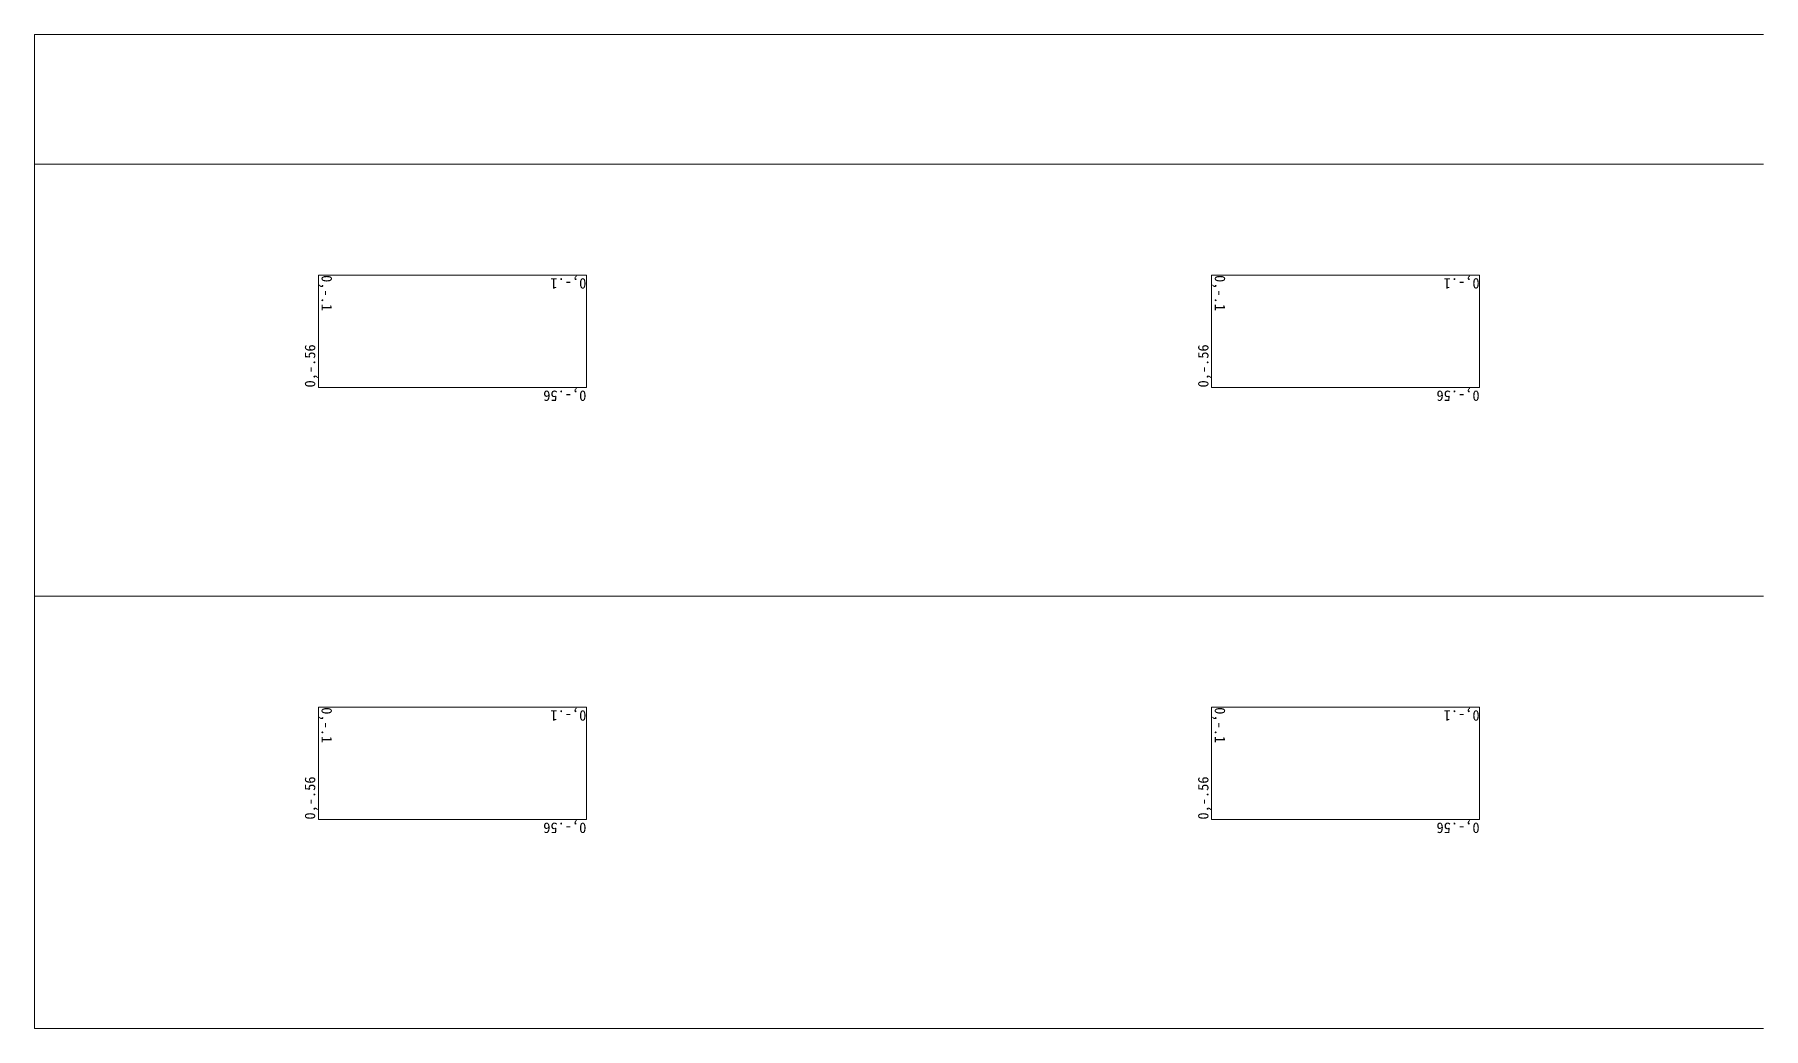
# Model space of a CAD drawing. Units: millimetres at full size, sheet at 1:200. Extents: x -58124 to 58701, y -41213 to 38914.
# Drawn here: x -58024 to -46024, y -12074 to -5174 of the extents above; entities that cross this region are included whole.
import ezdxf
from ezdxf.enums import TextEntityAlignment as Align

# ---------------------------------------------------------------- set-up
doc = ezdxf.new("R2010")
doc.units = ezdxf.units.MM
doc.header["$LTSCALE"] = 200
doc.layers.add('0-8_ 西\u3000面', color=4, linetype='Continuous', lineweight=9)
doc.styles.add('ＭＳ ゴシック', font='')
doc.styles.get('ＭＳ ゴシック').set_extended_font_data('MS Gothic')

msp = doc.modelspace()

# ---------------------------------------------------------------- texts
at = {"layer": '0-8_ 西\u3000面', "style": 'ＭＳ ゴシック'}
for s, rotation, p in [('0,-.1', 270, (-56053.9, -6844.1)), ('0,-.1', 180, (-54193.9, -6844.1)), ('0,-.1', 270, (-49853.9, -6844.1)), ('0,-.1', 180, (-47993.9, -6844.1)), ('0,-.56', 90, (-56053.9, -7624.1)), ('0,-.56', 90, (-49853.9, -7624.1)), ('0,-.56', 180, (-54193.9, -7624.1)), ('0,-.56', 180, (-47993.9, -7624.1)), ('0,-.1', 270, (-56053.9, -9844.1)), ('0,-.1', 180, (-54193.9, -9844.1)), ('0,-.1', 270, (-49853.9, -9844.1)), ('0,-.1', 180, (-47993.9, -9844.1)), ('0,-.56', 90, (-56053.9, -10624.1)), ('0,-.56', 90, (-49853.9, -10624.1)), ('0,-.56', 180, (-54193.9, -10624.1)), ('0,-.56', 180, (-47993.9, -10624.1))]:
    msp.add_text(s, height=73.31, rotation=rotation, dxfattribs=at).set_placement(p, align=Align.BOTTOM_LEFT)

# ---------------------------------------------------------------- linework, layer by layer
at = {"layer": '0-8_ 西\u3000面', "color": 7}
for p, q in [((-58023.9, -5174.1), (-46023.9, -5174.1)), ((-58023.9, -6074.1), (-46023.9, -6074.1)), ((-58023.9, -9074.1), (-46023.9, -9074.1))]:
    msp.add_line(p, q, dxfattribs=at)
at = {"layer": '0-8_ 西\u3000面'}
for p, q in [((-56053.9, -6844.1), (-56053.9, -7624.1)), ((-49853.9, -6844.1), (-49853.9, -7624.1)), ((-56053.9, -7624.1), (-54193.9, -7624.1)), ((-49853.9, -7624.1), (-47993.9, -7624.1)), ((-56053.9, -9844.1), (-56053.9, -10624.1)), ((-49853.9, -9844.1), (-49853.9, -10624.1)), ((-56053.9, -10624.1), (-54193.9, -10624.1)), ((-49853.9, -10624.1), (-47993.9, -10624.1))]:
    msp.add_line(p, q, dxfattribs=at)
at = {"layer": '0-8_ 西\u3000面', "color": 7}
msp.add_lwpolyline([(-58023.9, -5174.1), (-58023.9, -12074.1), (-46023.9, -12074.1)], dxfattribs=at)
at = {"layer": '0-8_ 西\u3000面'}
for points in [[(-56053.9, -6844.1), (-54193.9, -6844.1), (-54193.9, -7624.1)], [(-49853.9, -6844.1), (-47993.9, -6844.1), (-47993.9, -7624.1)], [(-56053.9, -9844.1), (-54193.9, -9844.1), (-54193.9, -10624.1)], [(-49853.9, -9844.1), (-47993.9, -9844.1), (-47993.9, -10624.1)]]:
    msp.add_lwpolyline(points, dxfattribs=at)

msp.set_redraw_order([(e.dxf.handle, doc.entitydb.next_handle()) for e in msp.query("TEXT MTEXT ATTDEF DIMENSION ARC_DIMENSION")])  # texts and dimensions are drawn at this point

doc.saveas('drawing.dxf')
